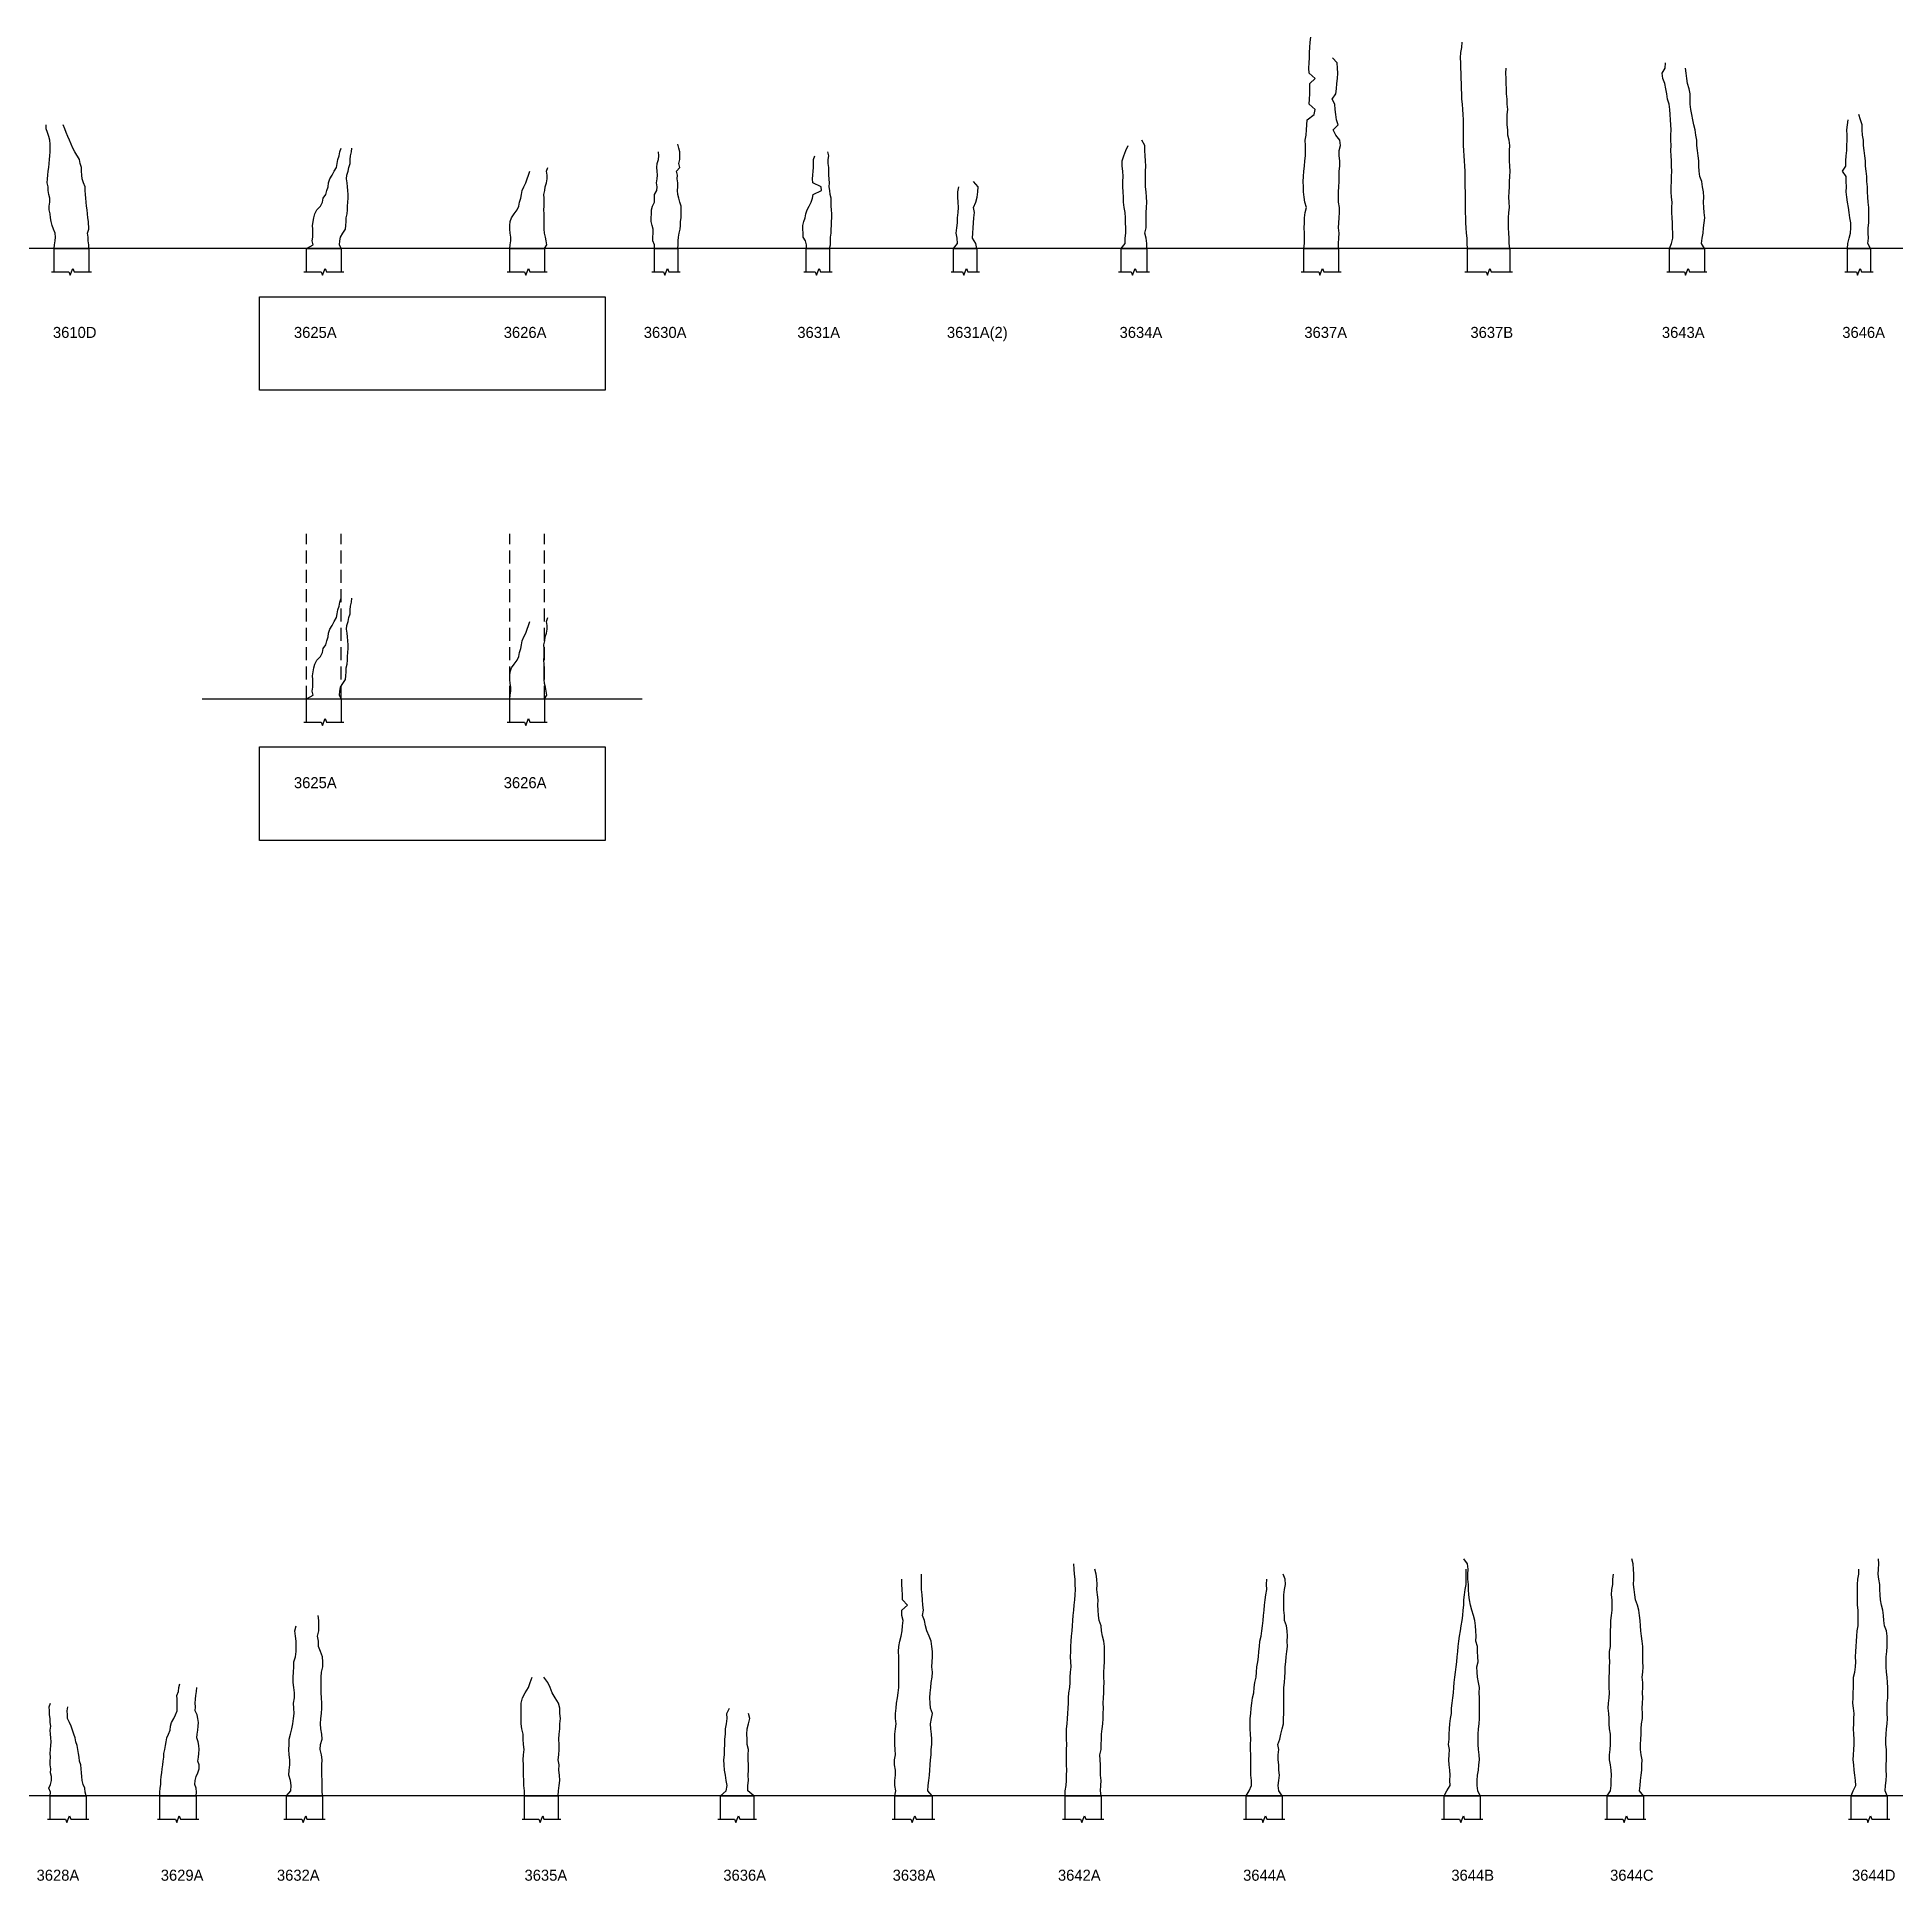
# Model space of a CAD drawing. Header units: feet. Extents: x -751 to 5579, y -2816 to 465.
# Drawn here: x 2738 to 4178, y -1262 to 168 of the extents above; entities that cross this region are included whole.
import ezdxf

# ---------------------------------------------------------------- set-up
doc = ezdxf.new("R2010")
doc.units = ezdxf.units.FT
doc.header["$MEASUREMENT"] = 0
doc.linetypes.add('DASHED', pattern=[0.75, 0.5, -0.25])
doc.layers.get('Defpoints').update_dxf_attribs({"color": 6})
doc.layers.add('01_Code', color=2, linetype='Continuous')

msp = doc.modelspace()

# ---------------------------------------------------------------- texts
at = {"layer": '01_Code', "char_height": 8.56, "attachment_point": 1}
for s, insert in [('3610D', (2749.9, -56.7)), ('3625A', (2936.8, -56.7)), ('3626A', (3099.5, -56.7)), ('3630A', (3208.1, -56.7)), ('3631A', (3327.2, -56.7)), ('3631A(2)', (3443.2, -56.7)), ('3634A', (3577.1, -56.7)), ('3637A', (3720.4, -56.7)), ('3637B', (3849.2, -56.7)), ('3643A', (3997.7, -56.7)), ('3646A', (4137.6, -56.7)), ('3625A', (2936.8, -405.9)), ('3626A', (3099.5, -405.9)), ('3628A', (2737.2, -1253.2)), ('3629A', (2833.5, -1253.2)), ('3632A', (2923.6, -1253.2)), ('3635A', (3115.6, -1253.2)), ('3636A', (3269.8, -1253.2)), ('3638A', (3401.1, -1253.2)), ('3642A', (3529.3, -1253.2)), ('3644A', (3672.9, -1253.2)), ('3644B', (3834.4, -1253.2)), ('3644C', (3957.5, -1253.2)), ('3644D', (4145.1, -1253.2))]:
    msp.add_mtext_dynamic_manual_height_columns(s, width=37.062, gutter_width=1, heights=[0], dxfattribs=dict(at, insert=insert))

# ---------------------------------------------------------------- linework, layer by layer
at = {"layer": '01_Code', "color": 8, "linetype": 'DASHED', "ltscale": 20}
for p, q in [((2946.5, -345.2), (2946.5, -217.3)), ((2973.5, -345.2), (2973.5, -217.3)), ((3104.2, -345.2), (3104.2, -217.3)), ((3131.2, -345.2), (3131.2, -217.3))]:
    msp.add_line(p, q, dxfattribs=at)
at = {"layer": '01_Code', "color": 1}
msp.add_line((2865.6, -345.2), (3206.8, -345.2), dxfattribs=at)
at = {"layer": '01_Code'}
for points in [[(3720, 4), (3720, 4), (3720.4, 8), (3720.5, 12), (3720.5, 16), (3720.3, 20), (3720.5, 24), (3720.5, 28), (3720.9, 32), (3722, 36), (3720.8, 40), (3720.2, 44), (3719.7, 48), (3719.6, 52), (3719.4, 56), (3719.7, 60), (3720.1, 64), (3720.6, 68), (3720.8, 72), (3721.3, 76), (3721.2, 80), (3721.2, 84), (3721.1, 88), (3721.7, 92), (3722.1, 96), (3722.3, 100), (3722.7, 104), (3728.1, 108), (3728.8, 112), (3724.1, 116), (3724.3, 120), (3724.6, 124), (3724.6, 128), (3724.6, 132), (3728.8, 136), (3724.2, 140), (3723.9, 144), (3724.1, 148), (3724.3, 152), (3724.4, 156), (3724.7, 160), (3724.9, 164), (3725.4, 168)], [(3846.8, 4), (3846.8, 4), (3846.6, 8), (3846.7, 12), (3846.2, 16), (3845.8, 20), (3845.7, 24), (3845.7, 28), (3845.4, 32), (3845.4, 36), (3845.3, 40), (3845.3, 44), (3845.3, 48), (3845.2, 52), (3845.2, 56), (3845.2, 60), (3845.1, 64), (3844.8, 68), (3844.6, 72), (3844.4, 76), (3844.2, 80), (3843.9, 84), (3843.9, 88), (3843.9, 92), (3843.9, 96), (3843.7, 100), (3843.8, 104), (3843.6, 108), (3843.3, 112), (3843.1, 116), (3842.6, 120), (3842.6, 124), (3842.2, 128), (3842.2, 132), (3842.1, 136), (3841.9, 140), (3841.8, 144), (3841.8, 148), (3841.6, 152), (3841.8, 156), (3842.4, 160), (3842.9, 164)], [(3747.1, 4), (3747, 4), (3747, 8), (3747.2, 12), (3747.4, 16), (3746.9, 20), (3747.2, 24), (3747.4, 28), (3747.7, 32), (3747.7, 36), (3747, 40), (3746.9, 44), (3747, 48), (3747.2, 52), (3747.4, 56), (3747.3, 60), (3747.4, 64), (3747.9, 68), (3748, 72), (3747.5, 76), (3747.4, 80), (3748.3, 84), (3748, 88), (3744.8, 92), (3742.8, 96), (3746.5, 100), (3745.4, 104), (3744.7, 108), (3744.3, 112), (3743.9, 116), (3742, 120), (3744.9, 124), (3745.2, 128), (3745.5, 132), (3746, 136), (3746.4, 140), (3746.2, 144), (3745.9, 148), (3742.3, 152)], [(4003.6, 4), (4003.6, 4), (4005.2, 8), (4006.2, 12), (4006.2, 16), (4006, 20), (4006, 24), (4005.7, 28), (4005.5, 32), (4005.5, 36), (4005.6, 40), (4005.2, 44), (4004.9, 48), (4004.8, 52), (4005, 56), (4005, 60), (4005.4, 64), (4005.1, 68), (4005, 72), (4004.9, 76), (4004.6, 80), (4004.9, 84), (4004.6, 88), (4004.6, 92), (4004.8, 96), (4004.5, 100), (4004.4, 104), (4004.1, 108), (4003.8, 112), (4003.2, 116), (4002, 120), (4001.4, 124), (4000.7, 128), (4000, 132), (3998.5, 136), (3998, 140), (4000.1, 144), (4000.4, 148)], [(3879.8, 4), (3879.8, 4), (3879.3, 8), (3879.3, 12), (3879.1, 16), (3878.8, 20), (3878.8, 24), (3878.6, 28), (3879.1, 32), (3879.4, 36), (3879.2, 40), (3878.9, 44), (3879.2, 48), (3879.4, 52), (3879.6, 56), (3879.7, 60), (3880.1, 64), (3879.8, 68), (3879.4, 72), (3879.6, 76), (3879.6, 80), (3879.7, 84), (3879.3, 88), (3878.2, 92), (3878.1, 96), (3877.8, 100), (3877.8, 104), (3877.6, 108), (3878.2, 112), (3877.8, 116), (3877.7, 120), (3877.2, 124), (3877.1, 128), (3876.9, 132), (3876.8, 136), (3876.7, 140), (3876.9, 144)], [(4030.6, 4), (4030.6, 4), (4028.5, 8), (4028.9, 12), (4029.6, 16), (4030, 20), (4030.5, 24), (4030.9, 28), (4030.5, 32), (4030.1, 36), (4030, 40), (4030.1, 44), (4030, 48), (4029.2, 52), (4028.6, 56), (4027.2, 60), (4026.5, 64), (4026.4, 68), (4026.2, 72), (4025.7, 76), (4025.2, 80), (4024.7, 84), (4024.7, 88), (4024.1, 92), (4023.4, 96), (4022.5, 100), (4021.6, 104), (4020.9, 108), (4020.2, 112), (4019.5, 116), (4019.5, 120), (4019.5, 124), (4018.7, 128), (4017.6, 132), (4016.9, 136), (4016.6, 140), (4015.9, 144)], [(4141.5, 4), (4141.5, 4), (4142, 8), (4143, 12), (4144, 16), (4144.3, 20), (4144.1, 24), (4143.3, 28), (4142.8, 32), (4142.5, 36), (4141.7, 40), (4141, 44), (4140.7, 48), (4140.8, 52), (4140.7, 56), (4140.6, 60), (4137.7, 64), (4140.3, 68), (4140.2, 72), (4140.7, 76), (4141, 80), (4141.2, 84), (4141.3, 88), (4141.3, 92), (4141.2, 96), (4141.5, 100), (4142.1, 104)], [(4159.5, 4), (4159.5, 4), (4157.3, 8), (4157.8, 12), (4157.7, 16), (4157.7, 20), (4158.1, 24), (4158.1, 28), (4158.2, 32), (4158.1, 36), (4157.7, 40), (4157.3, 44), (4157.2, 48), (4157.1, 52), (4156.7, 56), (4156.5, 60), (4156, 64), (4155.6, 68), (4155.6, 72), (4155, 76), (4154.5, 80), (4154, 84), (4154, 88), (4153.3, 92), (4153, 96), (4153, 100), (4151.8, 104), (4150.3, 108)], [(2750.7, 4), (2750.8, 4), (2751.1, 7), (2751.5, 10), (2751.9, 13), (2751.5, 16), (2750.4, 19), (2749.4, 22), (2748.5, 25), (2748, 28), (2747.8, 31), (2746.9, 34), (2747, 37), (2747.4, 40), (2747.5, 43), (2746.6, 46), (2746.1, 49), (2746.1, 52), (2745.4, 55), (2745.6, 58), (2745.9, 61), (2746.3, 64), (2746.8, 67), (2747, 70), (2747.1, 73), (2747.5, 76), (2747.6, 79), (2747.6, 82), (2747.6, 85), (2747.5, 88), (2746.6, 91), (2745.6, 94), (2744.7, 97), (2744.5, 100)], [(2777.8, 4), (2777.8, 4), (2777.6, 7), (2777.1, 10), (2777.3, 13), (2776.8, 16), (2777.8, 19), (2777.4, 25), (2777, 28), (2776.6, 31), (2776.4, 34), (2776, 37), (2775.7, 40), (2775.4, 43), (2775.1, 46), (2775, 49), (2775, 52), (2773.5, 55), (2772.6, 58), (2772.2, 61), (2772.1, 64), (2771.9, 67), (2770.9, 70), (2770.4, 73), (2766.9, 79), (2765.4, 82), (2764.1, 85), (2762.6, 88), (2761.5, 91), (2760.2, 94), (2759.1, 97), (2757.7, 100)], [(3598.2, 4), (3598.2, 4), (3598.2, 8), (3597.8, 12), (3596.6, 16), (3597.6, 20), (3597.6, 24), (3597.7, 28), (3597.8, 32), (3598, 36), (3598.1, 40), (3598, 44), (3597.6, 48), (3597.2, 52), (3597.1, 56), (3597.1, 60), (3597.3, 64), (3597.5, 68), (3597.1, 72), (3597, 76), (3596.8, 80), (3596.6, 84), (3594.3, 88)], [(2946.5, 4), (2946.5, 4), (2951.6, 7), (2950.8, 10), (2951.5, 13), (2951.4, 16), (2951.5, 19), (2951.3, 22), (2952.1, 28), (2953.1, 31), (2954.5, 34), (2957.4, 37), (2958.9, 40), (2959.5, 43), (2961.4, 46), (2962.3, 49), (2963.3, 52), (2963.6, 55), (2964.6, 58), (2966.4, 61), (2968.1, 64), (2969.7, 67), (2970.3, 70), (2970.8, 73), (2971.9, 76), (2972.5, 79), (2973.5, 82)], [(2973.5, 4), (2973.5, 4), (2972.1, 7), (2972.3, 10), (2972.9, 13), (2974.6, 16), (2976.8, 19), (2977, 22), (2977.4, 25), (2977.4, 28), (2978, 31), (2978.4, 34), (2978.4, 37), (2978.8, 43), (2978.9, 46), (2978.5, 49), (2978.4, 52), (2978, 55), (2977.6, 58), (2977.9, 61), (2978.8, 64), (2979.3, 67), (2980.4, 70), (2980.4, 73), (2980.6, 76), (2981.3, 79), (2981.8, 82)], [(3216.4, 4), (3216.4, 4), (3216.4, 7), (3215.1, 10), (3215.1, 13), (3215.4, 16), (3215.3, 19), (3214.6, 22), (3213.9, 25), (3213.9, 28), (3214, 31), (3214, 34), (3214.9, 37), (3216.5, 40), (3216.4, 43), (3216.4, 46), (3218.1, 49), (3218.5, 52), (3218, 55), (3218.5, 58), (3218.8, 61), (3218.6, 64), (3218.1, 67), (3218.4, 70), (3219.4, 73), (3219.8, 76), (3219.4, 79)], [(3234.4, 4), (3234.4, 4), (3234.8, 7), (3234.8, 10), (3235, 13), (3235.6, 16), (3236.3, 19), (3236.5, 22), (3236.5, 25), (3237, 28), (3237.1, 31), (3237.1, 34), (3237, 37), (3236, 40), (3235.3, 43), (3234.6, 46), (3234.2, 49), (3234.6, 52), (3234.5, 55), (3234, 58), (3234.2, 61), (3233.5, 64), (3236.1, 67), (3235.4, 70), (3236, 73), (3236.1, 76), (3236, 79), (3235.2, 82), (3234.5, 85)], [(3334.1, 4), (3334.2, 4), (3334.4, 7), (3333.5, 10), (3331.8, 13), (3331.7, 16), (3331.5, 19), (3331.4, 22), (3332.2, 25), (3333.2, 28), (3333.9, 31), (3334.8, 34), (3336.3, 37), (3337.8, 40), (3338.9, 43), (3339.4, 46), (3345.8, 49), (3345.7, 52), (3339.3, 55), (3339, 58), (3339.2, 61), (3339.5, 64), (3339.8, 67), (3339.7, 70), (3339.8, 73), (3340.8, 76)], [(3352.2, 4), (3352.1, 4), (3352.8, 7), (3352.8, 10), (3353, 13), (3353.3, 16), (3353.5, 19), (3353.6, 22), (3353.6, 25), (3353.9, 28), (3354, 31), (3353.8, 34), (3353.3, 37), (3353.4, 40), (3353.4, 43), (3352.6, 46), (3352.4, 49), (3351.9, 52), (3352, 55), (3351.5, 61), (3351.6, 64), (3351.5, 67), (3351, 70), (3351.1, 73), (3351.6, 76), (3350.9, 79)], [(3578.2, 4), (3578.2, 4), (3581.4, 8), (3581.5, 12), (3581.9, 16), (3582, 20), (3581.7, 24), (3581.6, 28), (3581.4, 32), (3580.7, 36), (3580.2, 40), (3580.2, 44), (3579.9, 48), (3579.7, 52), (3579.6, 56), (3579.9, 60), (3579.5, 64), (3579.1, 68), (3579.2, 72), (3580.4, 76), (3581.9, 80), (3583.7, 84)], [(3104.2, 4), (3104.2, 4), (3104.6, 7), (3104.9, 10), (3105.1, 13), (3104.4, 16), (3104.2, 19), (3104.1, 22), (3104.4, 25), (3105.4, 28), (3107.6, 31), (3109.8, 34), (3111.3, 37), (3111.8, 40), (3112.8, 43), (3113.3, 46), (3113.7, 49), (3115, 52), (3116.5, 55), (3117.7, 58), (3118.7, 61), (3119.8, 64)], [(3131.2, 4), (3131.2, 4), (3132.9, 7), (3132.4, 10), (3131.8, 13), (3131.1, 16), (3130.9, 19), (3130.9, 22), (3130.8, 25), (3130.8, 28), (3130.8, 31), (3130.7, 34), (3130.9, 37), (3130.8, 40), (3130.9, 43), (3130.6, 46), (3131.4, 49), (3131.7, 52), (3132.6, 55), (3133.1, 58), (3133.1, 61), (3132.7, 64), (3133.8, 67)], [(3448.4, 4), (3448.4, 4), (3451.4, 8), (3451.2, 12), (3450.3, 16), (3450.8, 20), (3451.4, 24), (3451.3, 28), (3451.9, 32), (3452.2, 36), (3451.9, 40), (3451.7, 44), (3451.7, 48), (3452.4, 52)], [(3466.5, 4), (3466.4, 4), (3465.7, 8), (3463.1, 12), (3463.4, 16), (3463.6, 20), (3463.8, 24), (3464.1, 28), (3464.6, 32), (3463.8, 36), (3465.7, 40), (3466.7, 44), (3467.2, 48), (3467.3, 52), (3463.7, 56)], [(2946.5, -345.2), (2946.5, -345.2), (2951.6, -342.2), (2950.8, -339.2), (2951.5, -336.2), (2951.4, -333.2), (2951.5, -330.2), (2951.3, -327.2), (2952.1, -321.2), (2953.1, -318.2), (2954.5, -315.2), (2957.4, -312.2), (2958.9, -309.2), (2959.5, -306.2), (2961.4, -303.2), (2962.3, -300.2), (2963.3, -297.2), (2963.6, -294.2), (2964.6, -291.2), (2966.4, -288.2), (2968.1, -285.2), (2969.7, -282.2), (2970.3, -279.2), (2970.8, -276.2), (2971.9, -273.2), (2972.5, -270.2), (2973.5, -267.2)], [(2973.5, -345.2), (2973.5, -345.2), (2972.1, -342.2), (2972.3, -339.2), (2972.9, -336.2), (2974.6, -333.2), (2976.8, -330.2), (2977, -327.2), (2977.4, -324.2), (2977.4, -321.2), (2978, -318.2), (2978.4, -315.2), (2978.4, -312.2), (2978.8, -306.2), (2978.9, -303.2), (2978.5, -300.2), (2978.4, -297.2), (2978, -294.2), (2977.6, -291.2), (2977.9, -288.2), (2978.8, -285.2), (2979.3, -282.2), (2980.4, -279.2), (2980.4, -276.2), (2980.6, -273.2), (2981.3, -270.2), (2981.8, -267.2)], [(3104.2, -345.2), (3104.2, -345.2), (3104.6, -342.2), (3104.9, -339.2), (3105.1, -336.2), (3104.4, -333.2), (3104.2, -330.2), (3104.1, -327.2), (3104.4, -324.2), (3105.4, -321.2), (3107.6, -318.2), (3109.8, -315.2), (3111.3, -312.2), (3111.8, -309.2), (3112.8, -306.2), (3113.3, -303.2), (3113.7, -300.2), (3115, -297.2), (3116.5, -294.2), (3117.7, -291.2), (3118.7, -288.2), (3119.8, -285.2)], [(3131.2, -345.2), (3131.2, -345.2), (3132.9, -342.2), (3132.4, -339.2), (3131.8, -336.2), (3131.1, -333.2), (3130.9, -330.2), (3130.9, -327.2), (3130.8, -324.2), (3130.8, -321.2), (3130.8, -318.2), (3130.7, -315.2), (3130.9, -312.2), (3130.8, -309.2), (3130.9, -306.2), (3130.6, -303.2), (3131.4, -300.2), (3131.7, -297.2), (3132.6, -294.2), (3133.1, -291.2), (3133.1, -288.2), (3132.7, -285.2), (3133.8, -282.2)], [(3534.8, -1196), (3534.8, -1196), (3535, -1192), (3535.7, -1188), (3535.8, -1184), (3535.9, -1180), (3536.2, -1176), (3535.9, -1172), (3536, -1168), (3535.9, -1164), (3536, -1160), (3536.3, -1156), (3536, -1152), (3535.9, -1148), (3535.9, -1144), (3536.5, -1140), (3536.7, -1136), (3536.9, -1132), (3537.2, -1128), (3537.4, -1124), (3537.4, -1120), (3537.8, -1116), (3538.6, -1112), (3538.8, -1108), (3538.9, -1104), (3539.1, -1100), (3539.6, -1096), (3539.2, -1092), (3539.1, -1088), (3539.2, -1084), (3539.4, -1080), (3539.5, -1076), (3539.7, -1072), (3540.2, -1068), (3540.6, -1064), (3540.9, -1060), (3541.2, -1056), (3541.6, -1052), (3541.8, -1048), (3542.3, -1044), (3542.6, -1040), (3542.8, -1036), (3542.7, -1032), (3542.7, -1028), (3542.1, -1024), (3541.8, -1020), (3541.7, -1016)], [(3562.8, -1196), (3562.8, -1196), (3562.3, -1192), (3562.5, -1188), (3562.7, -1184), (3562.4, -1180), (3562.3, -1176), (3562.3, -1172), (3562, -1168), (3561.8, -1164), (3562.7, -1160), (3562.8, -1156), (3563.2, -1152), (3563.2, -1148), (3563.7, -1144), (3564.2, -1140), (3564.4, -1136), (3564.3, -1132), (3564.5, -1128), (3564.4, -1124), (3564.7, -1120), (3564.8, -1116), (3565, -1112), (3565.2, -1108), (3565, -1104), (3564.9, -1100), (3565.2, -1096), (3565.3, -1092), (3565.4, -1088), (3565.5, -1084), (3565.5, -1080), (3565, -1076), (3563.8, -1072), (3563, -1068), (3562.9, -1064), (3561.2, -1060), (3560.8, -1056), (3560.5, -1052), (3560.3, -1048), (3560.5, -1044), (3559.9, -1040), (3559.4, -1036), (3559.7, -1032), (3559.4, -1028), (3558.9, -1024), (3558, -1020)], [(3828.7, -1196), (3828.7, -1196), (3830.9, -1192), (3833.4, -1188), (3833.2, -1184), (3833.5, -1180), (3833.1, -1176), (3832.7, -1172), (3832.5, -1168), (3832.7, -1164), (3832.9, -1160), (3832.2, -1156), (3832.6, -1152), (3832.6, -1148), (3833, -1144), (3833.2, -1140), (3833.7, -1136), (3834.4, -1132), (3834.6, -1128), (3835.1, -1124), (3835.5, -1120), (3836.1, -1116), (3836.2, -1112), (3836.6, -1108), (3837, -1104), (3837.5, -1100), (3838.1, -1096), (3838.6, -1092), (3838.9, -1088), (3839.4, -1084), (3839.6, -1080), (3840.1, -1076), (3840.6, -1072), (3841.4, -1068), (3842.1, -1064), (3842.9, -1060), (3843.2, -1056), (3843.5, -1052), (3844, -1048), (3844, -1044), (3844.5, -1040), (3845.1, -1036), (3846, -1032), (3846, -1028), (3846, -1024), (3846, -1020)], [(3856.7, -1196), (3856.7, -1196), (3855, -1192), (3854.5, -1188), (3854.5, -1184), (3854.6, -1180), (3855.5, -1176), (3855.8, -1172), (3856.2, -1168), (3856, -1164), (3855.5, -1160), (3855.2, -1156), (3855.1, -1152), (3855.1, -1148), (3855.5, -1144), (3856, -1140), (3856.2, -1136), (3856.1, -1132), (3856.2, -1128), (3856.2, -1124), (3856.2, -1120), (3856, -1116), (3856.1, -1112), (3855.5, -1108), (3854.7, -1104), (3854.5, -1100), (3854.2, -1096), (3855.3, -1092), (3855, -1088), (3854.8, -1084), (3854.7, -1080), (3853.3, -1076), (3853.7, -1072), (3853.3, -1068), (3853, -1064), (3852.6, -1060), (3851.5, -1056), (3850.2, -1052), (3849.3, -1048), (3848.5, -1044), (3848, -1040), (3847.7, -1036), (3847.6, -1032), (3847.2, -1028), (3847.1, -1024), (3847.5, -1020), (3847, -1016), (3844.1, -1012)], [(3983.3, -1196), (3983.3, -1196), (3980.4, -1192), (3980.9, -1188), (3981.2, -1184), (3981.7, -1180), (3982.2, -1176), (3982.2, -1172), (3982.4, -1168), (3981.7, -1164), (3981.2, -1160), (3981.2, -1156), (3981.4, -1152), (3981.7, -1148), (3981.7, -1144), (3981.9, -1140), (3982.6, -1136), (3982.6, -1132), (3982.4, -1128), (3982.7, -1124), (3982.8, -1120), (3982.7, -1116), (3982.9, -1112), (3982.9, -1108), (3982.5, -1104), (3982.9, -1100), (3983.2, -1096), (3982.8, -1092), (3982.8, -1088), (3982.8, -1084), (3982.8, -1080), (3982.4, -1076), (3981.8, -1072), (3981.4, -1068), (3981, -1064), (3980.8, -1060), (3980.4, -1056), (3979.9, -1052), (3978.8, -1048), (3977.3, -1044), (3976.7, -1040), (3976.3, -1036), (3975.7, -1032), (3976, -1028), (3975.9, -1024), (3975.7, -1020), (3975.5, -1016), (3974.3, -1012)], [(4144.5, -1196), (4144.5, -1196), (4146, -1192), (4148.2, -1188), (4147.8, -1184), (4147.2, -1180), (4146.8, -1176), (4146.5, -1172), (4146, -1168), (4146.3, -1164), (4146.5, -1160), (4146.7, -1156), (4146.9, -1152), (4146.5, -1148), (4146.3, -1144), (4146.5, -1140), (4146.5, -1136), (4146.7, -1132), (4146.3, -1128), (4145.8, -1124), (4145.9, -1120), (4146, -1116), (4146.3, -1112), (4146.3, -1108), (4146.4, -1104), (4147.4, -1100), (4147.9, -1096), (4148, -1092), (4147.9, -1088), (4148, -1084), (4148.3, -1080), (4148.7, -1076), (4148.8, -1072), (4149.2, -1068), (4149.8, -1064), (4149.8, -1060), (4149.9, -1056), (4149.9, -1052), (4149.5, -1048), (4149.4, -1044), (4149.3, -1040), (4149.3, -1036), (4149.3, -1032), (4149.7, -1028), (4150.3, -1024), (4150.4, -1020)], [(4172.5, -1196), (4172.5, -1196), (4172.5, -1196), (4170.8, -1192), (4170.8, -1192), (4171.1, -1188), (4171.1, -1188), (4171.6, -1184), (4171.6, -1184), (4171.8, -1180), (4171.8, -1180), (4171.6, -1176), (4171.6, -1176), (4171.6, -1172), (4171.6, -1172), (4171.8, -1168), (4171.8, -1168), (4171.9, -1164), (4171.9, -1164), (4171.8, -1160), (4171.8, -1160), (4171.4, -1156), (4171.4, -1156), (4171.3, -1152), (4171.3, -1152), (4171.5, -1148), (4171.5, -1148), (4171.9, -1144), (4171.9, -1144), (4172.5, -1140), (4172.5, -1140), (4172.6, -1136), (4172.6, -1136), (4172.3, -1132), (4172.3, -1132), (4172.3, -1128), (4172.3, -1128), (4172.4, -1124), (4172.4, -1124), (4172.9, -1120), (4172.9, -1120), (4173, -1116), (4173, -1116), (4172.8, -1112), (4172.8, -1112), (4172.6, -1108), (4172.6, -1108), (4172.4, -1104), (4172.4, -1104), (4171.9, -1100), (4171.9, -1100), (4171.5, -1096), (4171.5, -1096), (4171.5, -1092), (4171.5, -1092), (4171.6, -1088), (4171.6, -1088), (4172, -1084), (4172, -1084), (4172.3, -1080), (4172.3, -1080), (4172.3, -1076), (4172.3, -1076), (4172.3, -1072), (4172.3, -1072), (4171.8, -1068), (4171.8, -1068), (4170.3, -1064), (4170.3, -1064), (4169.9, -1060), (4169.9, -1060), (4169.5, -1056), (4169.5, -1056), (4169, -1052), (4169, -1052), (4167.9, -1048), (4167.9, -1048), (4167.3, -1044), (4167.3, -1044), (4166.9, -1040), (4166.9, -1040), (4166.8, -1036), (4166.8, -1036), (4166.6, -1032), (4166.6, -1032), (4166, -1028), (4166, -1028), (4165.4, -1024), (4165.4, -1024), (4165.6, -1020), (4165.6, -1020), (4165.8, -1016), (4165.8, -1016), (4165.6, -1012), (4165.6, -1012)], [(3402.8, -1196), (3402.8, -1196), (3403.5, -1192), (3402.9, -1188), (3402.8, -1184), (3403.2, -1180), (3403.2, -1176), (3402.6, -1172), (3402.5, -1168), (3403.2, -1164), (3403, -1160), (3402.8, -1156), (3402.8, -1152), (3402.9, -1148), (3403.4, -1144), (3403.7, -1140), (3403.4, -1136), (3403.3, -1132), (3403.9, -1128), (3404.2, -1124), (3404.9, -1120), (3405.4, -1116), (3405.9, -1112), (3405.9, -1108), (3406, -1104), (3405.9, -1100), (3406, -1096), (3406, -1092), (3405.8, -1088), (3405.7, -1084), (3405.9, -1080), (3406.8, -1076), (3407.7, -1072), (3408.4, -1068), (3408.8, -1064), (3409.2, -1060), (3408.2, -1056), (3408.3, -1052), (3412.5, -1048), (3408.8, -1044), (3408.7, -1040), (3408.5, -1036), (3408.3, -1032), (3408.3, -1028)], [(3431.8, -1196), (3431.8, -1196), (3428.4, -1192), (3428.6, -1188), (3429.1, -1184), (3429.6, -1180), (3429.9, -1176), (3430.3, -1172), (3430.5, -1168), (3431, -1164), (3431.1, -1160), (3431.4, -1156), (3431.4, -1152), (3431.3, -1148), (3430.6, -1144), (3430.5, -1140), (3431.3, -1136), (3432.1, -1132), (3430.4, -1128), (3430.3, -1124), (3430, -1120), (3430.3, -1116), (3430.6, -1112), (3431, -1108), (3431.8, -1104), (3431.9, -1100), (3431.6, -1096), (3431.8, -1092), (3432, -1088), (3432, -1084), (3431.4, -1080), (3430.9, -1076), (3429.3, -1072), (3427.6, -1068), (3426.5, -1064), (3425.9, -1060), (3424.3, -1056), (3425, -1052), (3424.6, -1048), (3424.3, -1044), (3423.9, -1040), (3423.6, -1036), (3423.4, -1032), (3423.4, -1028), (3423.6, -1024)], [(3675.2, -1196), (3675.3, -1196), (3677.5, -1192), (3679.4, -1188), (3679.5, -1184), (3679, -1180), (3678.8, -1176), (3678.8, -1172), (3678.9, -1168), (3678.9, -1164), (3678.5, -1160), (3678.6, -1156), (3678.8, -1152), (3678.5, -1148), (3678.3, -1144), (3678.4, -1140), (3678.4, -1136), (3678.9, -1132), (3679.1, -1128), (3679.6, -1124), (3680.3, -1120), (3681.3, -1116), (3681.5, -1112), (3682.1, -1108), (3682.9, -1104), (3683.4, -1100), (3683.6, -1096), (3684.4, -1092), (3684.8, -1088), (3685, -1084), (3685.6, -1080), (3685.9, -1076), (3686.8, -1072), (3687.4, -1068), (3687.9, -1064), (3688.4, -1060), (3688.6, -1056), (3689.1, -1052), (3689.4, -1048), (3689.9, -1044), (3690.6, -1040), (3691.3, -1036), (3691, -1032), (3691.4, -1028)], [(3703.3, -1196), (3703.2, -1196), (3700.5, -1192), (3700.1, -1188), (3700.7, -1184), (3701, -1180), (3700.6, -1176), (3700.5, -1172), (3700.2, -1168), (3700.2, -1164), (3700.5, -1160), (3699.9, -1156), (3701.5, -1152), (3702.2, -1148), (3703.2, -1144), (3704.2, -1140), (3704.2, -1136), (3704.5, -1132), (3704.5, -1128), (3704.5, -1124), (3704.5, -1120), (3704.4, -1116), (3704.5, -1112), (3705.1, -1108), (3705.2, -1104), (3705.4, -1100), (3705.6, -1096), (3706.1, -1092), (3706.4, -1088), (3706.7, -1084), (3707.4, -1080), (3707, -1076), (3707.2, -1072), (3707.1, -1068), (3706.5, -1064), (3705, -1060), (3705, -1056), (3704.6, -1052), (3704.6, -1048), (3704.5, -1044), (3704.6, -1040), (3705, -1036), (3705.7, -1032), (3705.4, -1028), (3704, -1024)], [(3955.3, -1196), (3955.3, -1196), (3957.7, -1192), (3958.4, -1188), (3958.4, -1184), (3958.6, -1180), (3958.3, -1176), (3957.9, -1172), (3957.1, -1168), (3957.1, -1164), (3957.6, -1160), (3957.8, -1156), (3957.7, -1152), (3957.7, -1148), (3957, -1144), (3956.7, -1140), (3956.7, -1136), (3956.5, -1132), (3956.1, -1128), (3956.2, -1124), (3956.7, -1120), (3957, -1116), (3956.8, -1112), (3956.7, -1108), (3956.7, -1104), (3957, -1100), (3957, -1096), (3957.2, -1092), (3957.1, -1088), (3957.1, -1084), (3957.7, -1080), (3957.7, -1076), (3957.7, -1072), (3957.8, -1068), (3958, -1064), (3958, -1060), (3958.7, -1056), (3959.1, -1052), (3959.2, -1048), (3959, -1044), (3958.7, -1040), (3958.8, -1036), (3959.7, -1032), (3959.6, -1028), (3960.1, -1024)], [(2930.8, -1196), (2930.9, -1196), (2934.5, -1192), (2934.6, -1188), (2934.1, -1184), (2932.9, -1180), (2933, -1176), (2933.5, -1172), (2933.6, -1168), (2933.2, -1164), (2932.9, -1160), (2933, -1156), (2933, -1152), (2934, -1148), (2935.2, -1144), (2936, -1140), (2936.5, -1136), (2936.9, -1132), (2936.7, -1128), (2936.5, -1124), (2937.1, -1120), (2937.1, -1116), (2936.7, -1112), (2936.2, -1108), (2936.2, -1104), (2936.5, -1100), (2936.6, -1096), (2936.7, -1092), (2937.9, -1088), (2938.4, -1084), (2938.5, -1080), (2938.5, -1076), (2938.1, -1072), (2937.4, -1068), (2938.4, -1064)], [(2958.9, -1196), (2958.9, -1196), (2958.6, -1192), (2958.6, -1188), (2958.6, -1184), (2958.5, -1180), (2958.4, -1176), (2958.4, -1172), (2958.6, -1168), (2958.1, -1164), (2957.2, -1160), (2957.5, -1156), (2958.6, -1152), (2958.3, -1148), (2957.7, -1144), (2957.5, -1140), (2957.6, -1136), (2958.1, -1132), (2958.5, -1128), (2958.5, -1124), (2958.1, -1120), (2957.8, -1116), (2958, -1112), (2957.8, -1108), (2957.8, -1104), (2958.1, -1100), (2959.2, -1096), (2959.1, -1092), (2959, -1088), (2957.3, -1084), (2955.8, -1080), (2955.8, -1076), (2955.1, -1072), (2956, -1068), (2956.2, -1064), (2956.2, -1060), (2955.6, -1056)], [(2832.9, -1196), (2832.9, -1196), (2832.7, -1193), (2833.1, -1190), (2833.6, -1187), (2833.5, -1184), (2833.7, -1181), (2834.4, -1178), (2834.7, -1175), (2835.1, -1172), (2835.4, -1169), (2835.8, -1166), (2836, -1163), (2836.6, -1160), (2837.3, -1157), (2837.6, -1154), (2838.1, -1151), (2839.6, -1148), (2840.8, -1145), (2841.1, -1142), (2841.8, -1139), (2843.6, -1136), (2844.9, -1133), (2846.1, -1130), (2846.1, -1127), (2846.1, -1124), (2846.1, -1121), (2845.9, -1118), (2847.3, -1115), (2847.6, -1112), (2848.4, -1109)], [(3115.7, -1196), (3115.7, -1196), (3115.6, -1192), (3115.1, -1188), (3115, -1184), (3114.9, -1180), (3114.7, -1176), (3114.7, -1172), (3114.6, -1168), (3114.9, -1164), (3115.4, -1160), (3114.9, -1156), (3114.5, -1152), (3114.5, -1148), (3113.5, -1144), (3113.1, -1140), (3113, -1136), (3113, -1132), (3113.1, -1128), (3113, -1124), (3114, -1120), (3116, -1116), (3118.8, -1112), (3120.1, -1108), (3121.6, -1104)], [(3142, -1196), (3141.7, -1196), (3142, -1192), (3142.6, -1188), (3143.1, -1184), (3142.7, -1180), (3142.2, -1176), (3142.4, -1172), (3141.7, -1168), (3142.1, -1164), (3142.5, -1160), (3142.4, -1156), (3142.2, -1152), (3142.5, -1148), (3143, -1144), (3143, -1140), (3143.4, -1136), (3143.1, -1132), (3143.1, -1128), (3142, -1124), (3139.4, -1120), (3137, -1116), (3135.6, -1112), (3133.7, -1108), (3130.5, -1104)], [(2860.9, -1196), (2861.2, -1193), (2860.9, -1190), (2859.9, -1187), (2860.3, -1184), (2860.9, -1181), (2862.2, -1178), (2863.2, -1175), (2863.3, -1172), (2862.3, -1169), (2862.7, -1166), (2862.9, -1163), (2863.2, -1160), (2862.9, -1157), (2862.4, -1154), (2861.6, -1151), (2861.7, -1148), (2862.3, -1145), (2862.4, -1142), (2862.7, -1139), (2862.2, -1136), (2861.7, -1133), (2860.3, -1130), (2860.4, -1127), (2860.2, -1124), (2860.4, -1121), (2860.7, -1118), (2861.2, -1115), (2861.4, -1112)], [(2747.7, -1196), (2747.7, -1196), (2748, -1193), (2746.8, -1190), (2748, -1187), (2748.8, -1184), (2748.7, -1181), (2748.1, -1178), (2748.2, -1175), (2747.7, -1172), (2747.7, -1169), (2748, -1166), (2747.7, -1163), (2748, -1160), (2748.3, -1157), (2748.5, -1154), (2748.2, -1151), (2748, -1148), (2747.8, -1145), (2748.2, -1142), (2747.7, -1139), (2747.6, -1136), (2747.3, -1133), (2747.2, -1130), (2747, -1127), (2748, -1124)], [(2775.7, -1196), (2775.7, -1196), (2774.8, -1193), (2774.5, -1190), (2773.2, -1187), (2772.6, -1184), (2772.3, -1181), (2772, -1178), (2771.8, -1175), (2771.6, -1172), (2770.6, -1169), (2770.1, -1166), (2769.6, -1163), (2769.1, -1160), (2768.6, -1157), (2767.6, -1154), (2767.1, -1151), (2766.2, -1148), (2765.1, -1145), (2764, -1142), (2762.7, -1139), (2761.2, -1136), (2761.2, -1133), (2761, -1130), (2761.3, -1127)], [(3267.5, -1196), (3272, -1192), (3272.7, -1188), (3272, -1184), (3271.5, -1180), (3270.7, -1176), (3270.5, -1172), (3270.2, -1168), (3270.7, -1164), (3270.7, -1160), (3270.9, -1156), (3271, -1152), (3271.4, -1148), (3271.5, -1144), (3272.2, -1140), (3272.7, -1136), (3272.6, -1132), (3274.5, -1128)], [(3293.5, -1196), (3293.4, -1196), (3288.7, -1192), (3288.8, -1188), (3289.2, -1184), (3289.1, -1180), (3289.4, -1176), (3289.2, -1172), (3289.1, -1168), (3289.1, -1164), (3289.4, -1160), (3288.3, -1156), (3288.2, -1152), (3288.1, -1148), (3288.3, -1144), (3289.3, -1140), (3290.4, -1136), (3289.3, -1132)]]:
    msp.add_lwpolyline(points, dxfattribs=at)
at = {"layer": '01_Code', "color": 1}
for points in [[(2750.8, -14), (2750.8, 4), (2777.8, 4), (2777.8, -14)], [(2946.5, -14), (2946.5, 4), (2973.5, 4), (2973.5, -14)], [(3104.2, -14), (3104.2, 4), (3131.2, 4), (3131.2, -14)], [(3216.4, -14), (3216.4, 4), (3234.4, 4), (3234.4, -14)], [(3334.1, -14), (3334.1, 4), (3352.1, 4), (3352.1, -14)], [(3448.4, -14), (3448.4, 4), (3466.4, 4), (3466.4, -14)], [(3578.2, -14), (3578.2, 4), (3598.2, 4), (3598.2, -14)], [(3720, -14), (3720, 4), (3747, 4), (3747, -14)], [(3846.8, -14), (3846.8, 4), (3879.8, 4), (3879.8, -14)], [(4003.6, -14), (4003.6, 4), (4030.6, 4), (4030.6, -14)], [(4141.5, -14), (4141.5, 4), (4159.5, 4), (4159.5, -14)], [(2946.5, -363.2), (2946.5, -345.2), (2973.5, -345.2), (2973.5, -363.2)], [(3104.2, -363.2), (3104.2, -345.2), (3131.2, -345.2), (3131.2, -363.2)], [(2747.7, -1214), (2747.7, -1196), (2775.7, -1196), (2775.7, -1214)], [(2832.9, -1214), (2832.9, -1196), (2860.9, -1196), (2860.9, -1214)], [(2930.9, -1214), (2930.9, -1196), (2958.9, -1196), (2958.9, -1214)], [(3115.7, -1214), (3115.7, -1196), (3141.7, -1196), (3141.7, -1214)], [(3267.5, -1214), (3267.5, -1196), (3293.5, -1196), (3293.5, -1214)], [(3402.8, -1214), (3402.8, -1196), (3431.8, -1196), (3431.8, -1214)], [(3534.8, -1214), (3534.8, -1196), (3562.8, -1196), (3562.8, -1214)], [(3675.3, -1214), (3675.3, -1196), (3703.2, -1196), (3703.2, -1214)], [(3828.7, -1214), (3828.7, -1196), (3856.7, -1196), (3856.7, -1214)], [(3955.3, -1214), (3955.3, -1196), (3983.3, -1196), (3983.3, -1214)], [(4144.5, -1214), (4144.5, -1196), (4172.5, -1196), (4172.5, -1214)]]:
    msp.add_lwpolyline(points, dxfattribs=at)
at = {"layer": '01_Code', "color": 1, "linetype": 'Continuous'}
for points in [[(2748.8, -14), (2762.3, -14), (2763.3, -16.7), (2765.3, -11.3), (2766.3, -14), (2779.8, -14)], [(2944.5, -14), (2958, -14), (2959, -16.7), (2961, -11.3), (2962, -14), (2975.5, -14)], [(3102.2, -14), (3115.7, -14), (3116.7, -16.7), (3118.7, -11.3), (3119.7, -14), (3133.2, -14)], [(3214.4, -14), (3223.4, -14), (3224.4, -16.7), (3226.4, -11.3), (3227.4, -14), (3236.4, -14)], [(3332.1, -14), (3341.1, -14), (3342.1, -16.7), (3344.1, -11.3), (3345.1, -14), (3354.1, -14)], [(3446.4, -14), (3455.4, -14), (3456.4, -16.7), (3458.4, -11.3), (3459.4, -14), (3468.4, -14)], [(3576.2, -14), (3586.2, -14), (3587.2, -16.7), (3589.2, -11.3), (3590.2, -14), (3600.2, -14)], [(3718, -14), (3731.5, -14), (3732.5, -16.7), (3734.5, -11.3), (3735.5, -14), (3749, -14)], [(3844.8, -14), (3861.3, -14), (3862.3, -16.7), (3864.3, -11.3), (3865.3, -14), (3881.8, -14)], [(4001.6, -14), (4015.1, -14), (4016.1, -16.7), (4018.1, -11.3), (4019.1, -14), (4032.6, -14)], [(4139.5, -14), (4148.5, -14), (4149.5, -16.7), (4151.5, -11.3), (4152.5, -14), (4161.5, -14)], [(2944.5, -363.2), (2958, -363.2), (2959, -365.9), (2961, -360.4), (2962, -363.2), (2975.5, -363.2)], [(3102.2, -363.2), (3115.7, -363.2), (3116.7, -365.9), (3118.7, -360.4), (3119.7, -363.2), (3133.2, -363.2)], [(2745.7, -1214), (2759.7, -1214), (2760.7, -1216.7), (2762.7, -1211.3), (2763.7, -1214), (2777.7, -1214)], [(2830.9, -1214), (2844.9, -1214), (2845.9, -1216.7), (2847.9, -1211.3), (2848.9, -1214), (2862.9, -1214)], [(2928.9, -1214), (2942.9, -1214), (2943.9, -1216.7), (2945.9, -1211.3), (2946.9, -1214), (2960.9, -1214)], [(3113.7, -1214), (3126.7, -1214), (3127.7, -1216.7), (3129.7, -1211.3), (3130.7, -1214), (3143.7, -1214)], [(3265.5, -1214), (3278.5, -1214), (3279.5, -1216.7), (3281.5, -1211.3), (3282.5, -1214), (3295.5, -1214)], [(3400.8, -1214), (3415.3, -1214), (3416.3, -1216.7), (3418.3, -1211.3), (3419.3, -1214), (3433.8, -1214)], [(3532.8, -1214), (3546.8, -1214), (3547.8, -1216.7), (3549.8, -1211.3), (3550.8, -1214), (3564.8, -1214)], [(3673.3, -1214), (3687.3, -1214), (3688.3, -1216.7), (3690.3, -1211.3), (3691.3, -1214), (3705.2, -1214)], [(3826.7, -1214), (3840.7, -1214), (3841.7, -1216.7), (3843.7, -1211.3), (3844.7, -1214), (3858.7, -1214)], [(3953.3, -1214), (3967.3, -1214), (3968.3, -1216.7), (3970.3, -1211.3), (3971.3, -1214), (3985.3, -1214)], [(4142.5, -1214), (4156.5, -1214), (4157.5, -1216.7), (4159.5, -1211.3), (4160.5, -1214), (4174.5, -1214)]]:
    msp.add_lwpolyline(points, dxfattribs=at)
at = {"layer": '01_Code', "color": 1}
for points in [[(2910, -33.3), (3178.2, -33.3), (3178.2, -105.8), (2910, -105.8)], [(2910, -382.5), (3178.2, -382.5), (3178.2, -455), (2910, -455)]]:
    msp.add_lwpolyline(points, close=True, dxfattribs=at)
at = {"layer": 'Defpoints'}
for p in [(177.5, 4), (177.5, -1196)]:
    msp.add_xline(p, (-1, 0), dxfattribs=at)

msp.set_redraw_order([(e.dxf.handle, doc.entitydb.next_handle()) for e in msp.query("TEXT MTEXT ATTDEF DIMENSION ARC_DIMENSION")])  # texts and dimensions are drawn at this point

doc.saveas('drawing.dxf')
